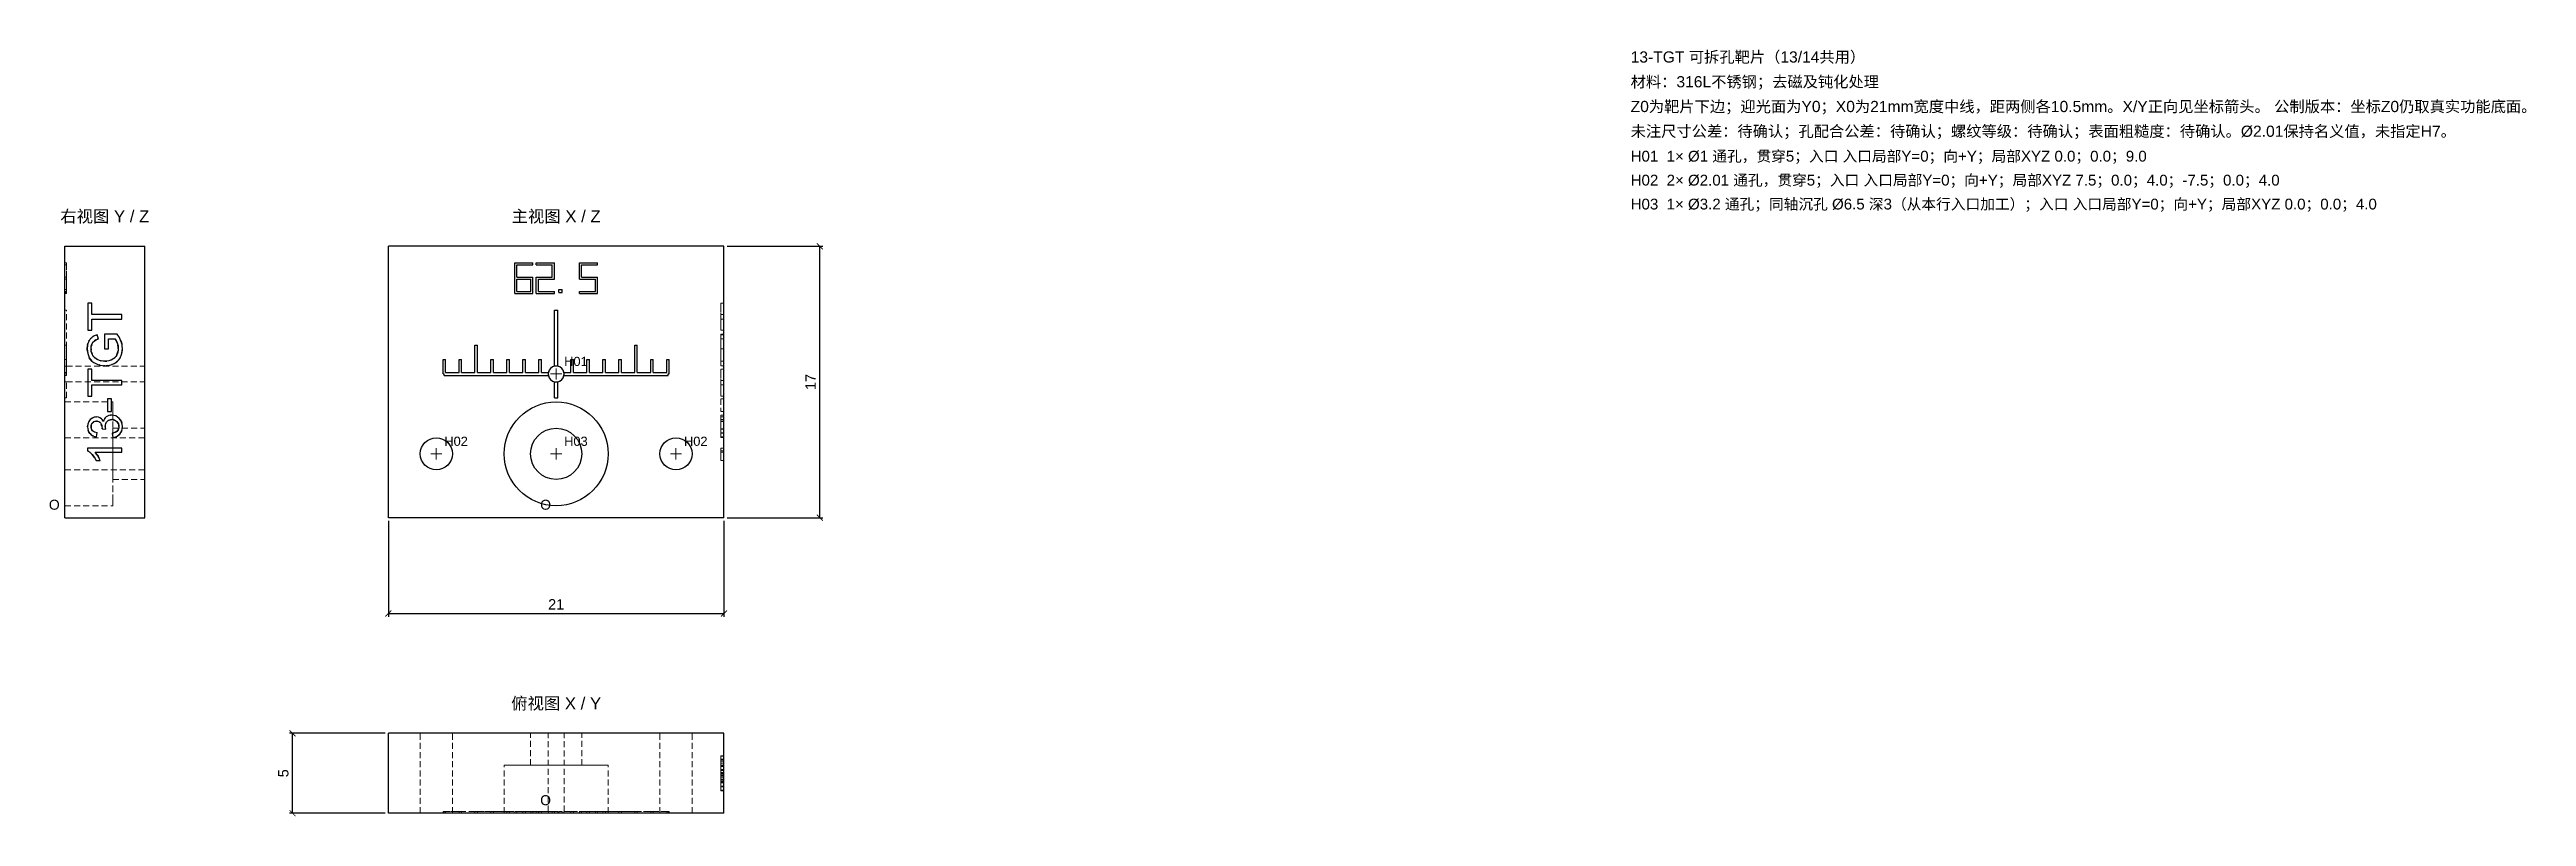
# Model space of a CAD drawing. Header units: millimetres. Extents: x 9 to 164, y 20 to 68.
import ezdxf
from ezdxf.enums import TextEntityAlignment as Align

# ---------------------------------------------------------------- set-up
doc = ezdxf.new("R2010")
doc.units = ezdxf.units.MM
doc.linetypes.add('WP_HIDDEN', pattern=[2.3, 1.5, -0.8])
for name, color, linetype, lineweight in [('ANNOTATIONS', 7, 'CONTINUOUS', 18), ('DIMENSIONS', 7, 'CONTINUOUS', 18), ('HIDDEN', 7, 'WP_HIDDEN', 13), ('VISIBLE', 7, 'CONTINUOUS', 25)]:
    doc.layers.add(name, color=color, linetype=linetype, lineweight=lineweight)
doc.styles.add('CJK', font='Arial Unicode.ttf')
doc.styles.add('OpenSansCondensed-Light', font='OpenSansCondensed-Light.ttf')
doc.dimstyles.new('EZDXF', dxfattribs={"dimtxt": 0.25, "dimasz": 0.175, "dimexe": 0.375, "dimexo": 0.125, "dimgap": 0.1, "dimtad": 1, "dimlfac": 100, "dimzin": 12, "dimdsep": 46, "dimtxsty": 'OpenSansCondensed-Light', "dimblk": 'ARCHTICK', "dimcen": 2.5, "dimazin": 3, "dimtfac": 0.5, "dimtmove": 2, "dimatfit": 3})

msp = doc.modelspace()

# ---------------------------------------------------------------- texts
at = {"layer": 'ANNOTATIONS', "style": 'CJK'}
for s, height, p in [('13-TGT 可拆孔靶片（13/14共用）', 0.7, (107.5, 67.5)), ('材料：316L不锈钢；去磁及钝化处理', 0.7, (107.5, 65.95)), ('Z0为靶片下边；迎光面为Y0；X0为21mm宽度中线，距两侧各10.5mm。X/Y正向见坐标箭头。 公制版本：坐标Z0仍取真实功能底面。', 0.7, (107.5, 64.4)), ('未注尺寸公差：待确认；孔配合公差：待确认；螺纹等级：待确认；表面粗糙度：待确认。Ø2.01保持名义值，未指定H7。', 0.7, (107.5, 62.85)), ('H01  1× Ø1 通孔，贯穿5；入口 入口局部Y=0；向+Y；局部XYZ 0.0；0.0；9.0', 0.675, (107.5, 61.3)), ('H02  2× Ø2.01 通孔，贯穿5；入口 入口局部Y=0；向+Y；局部XYZ 7.5；0.0；4.0；-7.5；0.0；4.0', 0.675, (107.5, 59.8)), ('H03  1× Ø3.2 通孔；同轴沉孔 Ø6.5 深3（从本行入口加工）；入口 入口局部Y=0；向+Y；局部XYZ 0.0；0.0；4.0', 0.675, (107.5, 58.3)), ('H01', 0.575, (40.75, 48.5)), ('H02', 0.575, (33.25, 43.5)), ('H03', 0.575, (40.75, 43.5)), ('H02', 0.575, (48.25, 43.5)), ('O', 0.625, (8.5, 39.5)), ('O', 0.625, (39.25, 39.5)), ('O', 0.625, (39.25, 21))]:
    msp.add_text(s, height=height, dxfattribs=at).set_placement(p)
for s, p in [('右视图 Y / Z', (12, 57.5)), ('主视图 X / Z', (40.25, 57.5)), ('俯视图 X / Y', (40.25, 27))]:
    msp.add_text(s, height=0.75, dxfattribs=at).set_placement(p, align=Align.CENTER)

# ---------------------------------------------------------------- blocks, each defined once
blk = doc.blocks.new('_ARCHTICK')
at = {"color": 0, "linetype": 'BYBLOCK', "const_width": 0.15}
blk.add_lwpolyline([(-0.5, -0.5), (0.5, 0.5)], dxfattribs=at)

# ---------------------------------------------------------------- dimensions: what is measured, and where the dimension line sits
at = {"layer": 'DIMENSIONS'}
for base, p1, p2 in [((56.75, 39), (50.75, 39), (50.75, 56)), ((23.75, 20.5), (29.75, 20.5), (29.75, 25.5))]:
    msp.add_linear_dim(base=base, p1=p1, p2=p2, angle=90, dimstyle='EZDXF', override={"dimtxt": 0.65, "dimasz": 0.375, "dimexe": 0.2, "dimexo": 0.2, "dimgap": 0.25, "dimdec": 4, "dimlfac": 1, "dimzin": 8, "dimtxsty": 'CJK', "dimclrd": 7, "dimclre": 7, "dimclrt": 7}, dxfattribs=at).render()
msp.add_linear_dim(base=(29.75, 33), p1=(29.75, 39), p2=(50.75, 39), dimstyle='EZDXF', override={"dimtxt": 0.65, "dimasz": 0.375, "dimexe": 0.2, "dimexo": 0.2, "dimgap": 0.25, "dimdec": 4, "dimlfac": 1, "dimzin": 8, "dimtxsty": 'CJK', "dimclrd": 7, "dimclre": 7, "dimclrt": 7}, dxfattribs=at).render()

# ---------------------------------------------------------------- linework, layer by layer
at = {"layer": 'ANNOTATIONS'}
for p, q in [((40.25, 47.65), (40.25, 48.35)), ((39.9, 48), (40.6, 48)), ((32.4, 43), (33.1, 43)), ((32.75, 42.65), (32.75, 43.35)), ((39.9, 43), (40.6, 43)), ((40.25, 42.65), (40.25, 43.35)), ((47.4, 43), (48.1, 43)), ((47.75, 42.65), (47.75, 43.35))]:
    msp.add_line(p, q, dxfattribs=at)
at = {"layer": 'HIDDEN', "ltscale": 0.25}
for p, q in [((9.5, 53.03), (9.5, 54.97)), ((9.5, 54.83), (9.5, 54.97)), ((9.5, 53.93), (9.5, 54.97)), ((9.5, 54.97), (9.6, 54.97)), ((9.5, 54.07), (9.5, 54.83)), ((9.5, 54.83), (9.6, 54.83)), ((9.6, 54.97), (9.6, 53.03)), ((9.6, 54.83), (9.6, 54.97)), ((9.6, 53.93), (9.6, 54.97)), ((9.6, 54.07), (9.6, 54.83)), ((9.5, 53.03), (9.5, 54.07)), ((9.5, 54.07), (9.6, 54.07)), ((9.5, 53.17), (9.5, 53.93)), ((9.5, 53.93), (9.6, 53.93)), ((9.5, 53.1), (9.5, 53.3)), ((9.5, 53.3), (9.6, 53.3)), ((9.5, 53.03), (9.5, 53.17)), ((9.5, 53.17), (9.6, 53.17)), ((9.5, 53.1), (9.6, 53.1)), ((9.5, 53.03), (9.6, 53.03)), ((9.6, 54.07), (9.6, 53.03)), ((9.6, 53.17), (9.6, 53.93)), ((9.6, 53.1), (9.6, 53.3)), ((9.6, 53.03), (9.6, 53.17)), ((9.5, 48.4899), (9.5, 52)), ((9.5, 52), (9.6, 52)), ((9.6, 48.4899), (9.6, 52)), ((50.75, 52.42426), (50.55, 52.42426)), ((50.55, 52.42426), (50.55, 51.7209)), ((50.55, 50.73909), (50.55, 52.42426)), ((50.75, 51.7209), (50.55, 51.7209)), ((50.55, 51.7209), (50.55, 51.43955)), ((50.75, 51.43955), (50.55, 51.43955)), ((50.55, 51.43955), (50.55, 50.73909)), ((50.75, 51.7209), (50.75, 52.42426)), ((50.75, 52.42426), (50.75, 50.73909)), ((50.75, 51.43955), (50.75, 51.7209)), ((50.75, 50.73909), (50.75, 51.43955)), ((9.5, 48.1), (9.5, 49.8)), ((9.5, 49.8), (9.6, 49.8)), ((9.6, 48.1), (9.6, 49.8)), ((50.75, 50.73909), (50.55, 50.73909)), ((50.75, 50.48385), (50.55, 50.48385)), ((50.55, 49.58326), (50.55, 50.48385)), ((50.75, 50.45194), (50.55, 50.45194)), ((50.55, 50.45194), (50.55, 50.19815)), ((50.75, 50.20831), (50.55, 50.20831)), ((50.55, 50.20831), (50.55, 49.58326)), ((50.75, 50.19815), (50.55, 50.19815)), ((50.75, 50.48385), (50.75, 49.58326)), ((50.75, 50.19815), (50.75, 50.45194)), ((50.75, 49.58326), (50.75, 50.20831)), ((9.5, 48.1), (9.5, 48.9)), ((9.5, 48), (9.5, 48.9)), ((9.5, 48.9), (9.6, 48.9)), ((9.5, 48.4899), (9.6, 48.4899)), ((9.5, 48.1), (9.6, 48.1)), ((9.6, 48.1), (9.6, 48.9)), ((9.6, 48), (9.6, 48.9)), ((9.6, 48.5), (14.5, 48.5)), ((50.75, 49.58326), (50.55, 49.58326)), ((50.75, 48.80738), (50.55, 48.80738)), ((50.75, 48.51734), (50.55, 48.51734)), ((50.75, 48.2998), (50.55, 48.2998)), ((50.55, 48.2998), (50.55, 47.59644)), ((50.55, 46.61463), (50.55, 48.2998)), ((50.75, 47.59644), (50.75, 48.2998)), ((50.75, 48.2998), (50.75, 46.61463)), ((9.5, 47.9), (9.5, 48)), ((9.5, 48), (9.6, 48)), ((9.5, 47.9), (9.6, 47.9)), ((9.5, 47.5101), (9.6, 47.5101)), ((9.5, 46.5), (9.5, 47.5101)), ((9.6, 47.9), (9.6, 48)), ((9.6, 46.5), (9.6, 47.5101)), ((9.6, 47.5), (14.5, 47.5)), ((50.75, 47.59644), (50.55, 47.59644)), ((50.55, 47.59644), (50.55, 47.3151)), ((50.75, 47.3151), (50.55, 47.3151)), ((50.55, 47.3151), (50.55, 46.61463)), ((50.75, 46.61463), (50.55, 46.61463)), ((50.75, 47.3151), (50.75, 47.59644)), ((50.75, 46.61463), (50.75, 47.3151)), ((9.5, 46.5), (9.6, 46.5)), ((9.5, 46.25), (12.5, 46.25)), ((50.75, 46.45221), (50.55, 46.45221)), ((50.55, 46.45221), (50.55, 45.65023)), ((50.75, 45.65023), (50.55, 45.65023)), ((50.75, 45.42109), (50.55, 45.42109)), ((50.75, 45.31668), (50.55, 45.31668)), ((50.75, 45.1441), (50.55, 45.1441)), ((50.75, 45.04839), (50.55, 45.04839)), ((50.75, 45.02373), (50.55, 45.02373)), ((50.75, 45.65023), (50.75, 46.45221)), ((9.5, 44.005), (14.5, 44.005)), ((12.5, 44.6), (14.5, 44.6)), ((50.75, 44.57271), (50.55, 44.57271)), ((50.55, 44.5437), (50.55, 44.57271)), ((50.75, 44.5437), (50.55, 44.5437)), ((50.75, 44.31602), (50.55, 44.31602)), ((50.55, 44.31602), (50.55, 44.05498)), ((50.75, 44.28991), (50.55, 44.28991)), ((50.55, 44.02887), (50.55, 44.28991)), ((50.75, 44.05498), (50.55, 44.05498)), ((50.75, 44.02887), (50.55, 44.02887)), ((50.75, 44.57271), (50.75, 44.5437)), ((50.75, 44.05498), (50.75, 44.31602)), ((50.75, 44.28991), (50.75, 44.02887)), ((9.5, 41.995), (14.5, 41.995)), ((50.75, 43.35887), (50.55, 43.35887)), ((50.55, 43.35887), (50.55, 43.09782)), ((50.55, 43.19064), (50.55, 43.35887)), ((50.75, 43.19064), (50.55, 43.19064)), ((50.75, 43.09782), (50.55, 43.09782)), ((50.75, 42.57574), (50.55, 42.57574)), ((50.75, 43.09782), (50.75, 43.35887)), ((50.75, 43.35887), (50.75, 43.19064)), ((12.5, 41.4), (14.5, 41.4)), ((9.5, 39.75), (12.5, 39.75)), ((31.745, 20.5), (31.745, 25.5)), ((33.755, 20.5), (33.755, 25.5)), ((38.65, 23.5), (38.65, 25.5)), ((39.75, 20.6), (39.75, 25.5)), ((40.75, 20.6), (40.75, 25.5)), ((41.85, 23.5), (41.85, 25.5)), ((46.745, 20.5), (46.745, 25.5)), ((48.755, 20.5), (48.755, 25.5)), ((37, 20.5), (37, 23.5)), ((43.5, 20.5), (43.5, 23.5)), ((50.75, 24.1), (50.55, 24.1)), ((50.75, 24.09855), (50.55, 24.09855)), ((50.75, 24.06229), (50.55, 24.06229)), ((50.55, 21.92755), (50.55, 24.06229)), ((50.55, 24.06229), (50.55, 22.39888)), ((50.55, 24.06229), (50.55, 22.18715)), ((50.75, 23.88392), (50.55, 23.88392)), ((50.75, 23.84476), (50.55, 23.84476)), ((50.75, 23.76645), (50.55, 23.76645)), ((50.55, 22.97752), (50.55, 23.76645)), ((50.75, 23.62432), (50.55, 23.62432)), ((50.55, 23.62432), (50.55, 23.22841)), ((50.75, 23.50105), (50.55, 23.50105)), ((50.55, 23.50105), (50.55, 23.46625)), ((50.75, 23.46625), (50.55, 23.46625)), ((50.75, 23.42419), (50.55, 23.42419)), ((50.55, 23.42419), (50.55, 23.1617)), ((50.75, 24.06229), (50.75, 21.92755)), ((50.75, 22.39888), (50.75, 24.06229)), ((50.75, 22.18715), (50.75, 24.06229)), ((50.75, 23.76645), (50.75, 22.97752)), ((50.75, 23.22841), (50.75, 23.62432)), ((50.75, 23.46625), (50.75, 23.50105)), ((50.75, 23.1617), (50.75, 23.42419)), ((50.75, 23.22841), (50.55, 23.22841)), ((50.55, 23.22841), (50.55, 22.97897)), ((50.75, 23.1617), (50.55, 23.1617)), ((50.75, 23.05583), (50.55, 23.05583)), ((50.55, 23.05583), (50.55, 22.8267)), ((50.75, 23.02683), (50.55, 23.02683)), ((50.75, 22.97897), (50.55, 22.97897)), ((50.55, 22.97897), (50.55, 22.97752)), ((50.75, 22.97752), (50.55, 22.97752)), ((50.75, 22.91081), (50.55, 22.91081)), ((50.75, 22.8296), (50.55, 22.8296)), ((50.75, 22.8267), (50.55, 22.8267)), ((50.75, 22.71358), (50.55, 22.71358)), ((50.55, 22.71358), (50.55, 22.46124)), ((50.75, 22.60046), (50.55, 22.60046)), ((50.55, 22.53085), (50.55, 22.60046)), ((50.75, 22.53085), (50.55, 22.53085)), ((50.75, 22.52505), (50.55, 22.52505)), ((50.55, 22.52505), (50.55, 22.47864)), ((50.75, 22.47864), (50.55, 22.47864)), ((50.75, 22.46124), (50.55, 22.46124)), ((50.75, 22.39888), (50.55, 22.39888)), ((50.75, 22.18715), (50.55, 22.18715)), ((50.55, 21.93626), (50.55, 22.18715)), ((50.75, 22.14219), (50.55, 22.14219)), ((50.75, 22.14074), (50.55, 22.14074)), ((50.75, 21.93626), (50.55, 21.93626)), ((50.75, 21.92755), (50.55, 21.92755)), ((50.75, 21.9), (50.55, 21.9)), ((50.75, 22.97897), (50.75, 23.22841)), ((50.75, 22.8267), (50.75, 23.05583)), ((50.75, 22.97752), (50.75, 22.97897)), ((50.75, 22.46124), (50.75, 22.71358)), ((50.75, 22.60046), (50.75, 22.53085)), ((50.75, 22.47864), (50.75, 22.52505)), ((50.75, 22.18715), (50.75, 21.93626)), ((33.25, 20.6), (33.17, 20.6)), ((33.33, 20.6), (33.17, 20.6)), ((33.17, 20.5), (33.17, 20.6)), ((33.17, 20.5), (33.33, 20.5)), ((33.17, 20.5), (33.25, 20.5)), ((33.25, 20.5), (33.25, 20.6)), ((39.7601, 20.6), (33.25, 20.6)), ((33.25, 20.5), (39.7601, 20.5)), ((34.17, 20.6), (33.33, 20.6)), ((33.33, 20.6), (33.33, 20.5)), ((33.33, 20.5), (34.17, 20.5)), ((34.33, 20.6), (34.17, 20.6)), ((34.17, 20.5), (34.17, 20.6)), ((34.17, 20.5), (34.33, 20.5)), ((35.17, 20.6), (34.33, 20.6)), ((34.33, 20.6), (34.33, 20.5)), ((34.33, 20.5), (35.17, 20.5)), ((35.33, 20.6), (35.17, 20.6)), ((35.17, 20.5), (35.17, 20.6)), ((35.17, 20.5), (35.33, 20.5)), ((36.17, 20.6), (35.33, 20.6)), ((35.33, 20.6), (35.33, 20.5)), ((35.33, 20.5), (36.17, 20.5)), ((36.33, 20.6), (36.17, 20.6)), ((36.17, 20.5), (36.17, 20.6)), ((36.17, 20.5), (36.33, 20.5)), ((37.17, 20.6), (36.33, 20.6)), ((36.33, 20.6), (36.33, 20.5)), ((36.33, 20.5), (37.17, 20.5)), ((37.33, 20.6), (37.17, 20.6)), ((37.17, 20.5), (37.17, 20.6)), ((37.17, 20.5), (37.33, 20.5)), ((38.17, 20.6), (37.33, 20.6)), ((37.33, 20.6), (37.33, 20.5)), ((37.33, 20.5), (38.17, 20.5)), ((37.655, 20.5), (37.655, 20.6)), ((38.795, 20.6), (37.655, 20.6)), ((37.655, 20.5), (38.795, 20.5)), ((38.795, 20.6), (37.795, 20.6)), ((37.795, 20.6), (37.795, 20.5)), ((38.655, 20.6), (37.795, 20.6)), ((37.795, 20.5), (38.795, 20.5)), ((37.795, 20.5), (38.655, 20.5)), ((38.33, 20.6), (38.17, 20.6)), ((38.17, 20.5), (38.17, 20.6)), ((38.17, 20.5), (38.33, 20.5)), ((39.17, 20.6), (38.33, 20.6)), ((38.33, 20.6), (38.33, 20.5)), ((38.33, 20.5), (39.17, 20.5)), ((38.655, 20.5), (38.655, 20.6)), ((38.795, 20.5), (38.795, 20.6)), ((40.145, 20.6), (39.005, 20.6)), ((39.005, 20.5), (39.005, 20.6)), ((40.005, 20.6), (39.005, 20.6)), ((39.005, 20.5), (40.145, 20.5)), ((39.005, 20.5), (40.005, 20.5)), ((39.145, 20.6), (40.145, 20.6)), ((39.145, 20.6), (39.145, 20.5)), ((39.145, 20.5), (40.145, 20.5)), ((39.33, 20.6), (39.17, 20.6)), ((39.17, 20.5), (39.17, 20.6)), ((39.17, 20.5), (39.33, 20.5)), ((39.7601, 20.6), (39.33, 20.6)), ((39.33, 20.6), (39.33, 20.5)), ((39.33, 20.5), (39.7601, 20.5)), ((39.7601, 20.5), (39.7601, 20.6)), ((40.005, 20.5), (40.005, 20.6)), ((40.145, 20.5), (40.145, 20.6)), ((40.15, 20.5), (40.15, 20.6)), ((40.35, 20.6), (40.15, 20.6)), ((40.15, 20.5), (40.35, 20.5)), ((40.35, 20.5), (40.35, 20.6)), ((40.425, 20.5), (40.425, 20.6)), ((40.625, 20.6), (40.425, 20.6)), ((40.425, 20.5), (40.625, 20.5)), ((40.625, 20.5), (40.625, 20.6)), ((40.7399, 20.5), (40.7399, 20.6)), ((41.17, 20.6), (40.7399, 20.6)), ((47.25, 20.6), (40.7399, 20.6)), ((40.7399, 20.5), (47.25, 20.5)), ((40.7399, 20.5), (41.17, 20.5)), ((41.17, 20.6), (41.17, 20.5)), ((41.33, 20.6), (41.17, 20.6)), ((41.17, 20.5), (41.33, 20.5)), ((42.17, 20.6), (41.33, 20.6)), ((41.33, 20.5), (41.33, 20.6)), ((41.33, 20.5), (42.17, 20.5)), ((41.705, 20.6), (42.845, 20.6)), ((41.705, 20.5), (41.705, 20.6)), ((42.705, 20.6), (41.705, 20.6)), ((41.705, 20.5), (42.845, 20.5)), ((41.705, 20.5), (42.705, 20.5)), ((42.845, 20.6), (41.845, 20.6)), ((41.845, 20.6), (41.845, 20.5)), ((41.845, 20.5), (42.845, 20.5)), ((42.33, 20.6), (42.17, 20.6)), ((42.17, 20.6), (42.17, 20.5)), ((42.17, 20.5), (42.33, 20.5)), ((43.17, 20.6), (42.33, 20.6)), ((42.33, 20.5), (42.33, 20.6)), ((42.33, 20.5), (43.17, 20.5)), ((42.705, 20.5), (42.705, 20.6)), ((42.845, 20.5), (42.845, 20.6)), ((43.33, 20.6), (43.17, 20.6)), ((43.17, 20.6), (43.17, 20.5)), ((43.17, 20.5), (43.33, 20.5)), ((44.17, 20.6), (43.33, 20.6)), ((43.33, 20.5), (43.33, 20.6)), ((43.33, 20.5), (44.17, 20.5)), ((44.33, 20.6), (44.17, 20.6)), ((44.17, 20.6), (44.17, 20.5)), ((44.17, 20.5), (44.33, 20.5)), ((45.17, 20.6), (44.33, 20.6)), ((44.33, 20.5), (44.33, 20.6)), ((44.33, 20.5), (45.17, 20.5)), ((45.33, 20.6), (45.17, 20.6)), ((45.17, 20.6), (45.17, 20.5)), ((45.17, 20.5), (45.33, 20.5)), ((46.17, 20.6), (45.33, 20.6)), ((45.33, 20.5), (45.33, 20.6)), ((45.33, 20.5), (46.17, 20.5)), ((46.33, 20.6), (46.17, 20.6)), ((46.17, 20.6), (46.17, 20.5)), ((46.17, 20.5), (46.33, 20.5)), ((47.17, 20.6), (46.33, 20.6)), ((46.33, 20.5), (46.33, 20.6)), ((46.33, 20.5), (47.17, 20.5)), ((47.33, 20.6), (47.17, 20.6)), ((47.17, 20.6), (47.17, 20.5)), ((47.17, 20.5), (47.33, 20.5)), ((47.33, 20.6), (47.25, 20.6)), ((47.25, 20.5), (47.25, 20.6)), ((47.25, 20.5), (47.33, 20.5)), ((47.33, 20.5), (47.33, 20.6))]:
    msp.add_line(p, q, dxfattribs=at)
for points in [[(10.91476, 49.7781), (10.92278, 49.82299)], [(10.94213, 49.90324), (10.97469, 49.99875)], [(10.97469, 49.99875), (11.00203, 50.0603)], [(11.00875, 50.07367), (11.03377, 50.11868)], [(11.03961, 50.12823), (11.12388, 50.23734)], [(11.14784, 49.69442), (11.14074, 49.58326)], [(11.15162, 49.71976), (11.14853, 49.69951)], [(11.16353, 49.77711), (11.16353, 49.77711)], [(11.16935, 49.79886), (11.16803, 49.79417)], [(11.18279, 50.29097), (11.30491, 50.36877), (11.45395, 50.42973)], [(11.24985, 49.9761), (11.19657, 49.8762)], [(11.25301, 49.98076), (11.25301, 49.98075)], [(11.26542, 49.99802), (11.26213, 49.99359)], [(11.30509, 50.04394), (11.27465, 50.00989)], [(11.5219, 50.17214), (11.43896, 50.13658)], [(12.70162, 50.09755), (12.65612, 50.16861)], [(12.82141, 49.79527), (12.77442, 49.94436)], [(12.81568, 50.41932), (12.89671, 50.29778)], [(12.92189, 50.25469), (13.01516, 50.05603)], [(13.06707, 49.88432), (13.09068, 49.74504), (13.09855, 49.60356)], [(50.55, 50.48385), (50.55, 50.05603)], [(50.55, 50.29097), (50.55, 50.38415), (50.55, 50.45194)], [(50.55, 49.99875), (50.55, 50.08689), (50.55, 50.16498), (50.55, 50.23301), (50.55, 50.29097)], [(50.55, 49.94436), (50.55, 50.02612), (50.55, 50.09736), (50.55, 50.15809), (50.55, 50.20831)], [(50.55, 50.19815), (50.55, 50.1445), (50.55, 50.07924)], [(50.55, 50.07924), (50.55, 49.99295), (50.55, 49.8762)], [(50.55, 50.05603), (50.55, 49.60356)], [(50.55, 49.58181), (50.55, 49.80133), (50.55, 49.99875)], [(50.55, 49.58761), (50.55, 49.94436)], [(50.55, 49.8762), (50.55, 49.73698), (50.55, 49.58326)], [(50.75, 50.05603), (50.75, 50.48385)], [(50.75, 50.45194), (50.75, 50.38485), (50.75, 50.29097)], [(50.75, 50.29097), (50.75, 50.16425), (50.75, 49.99875)], [(50.75, 50.20831), (50.75, 50.15734), (50.75, 50.09611), (50.75, 49.94436)], [(50.75, 50.07924), (50.75, 50.14491), (50.75, 50.19815)], [(50.75, 49.8762), (50.75, 49.99262), (50.75, 50.07924)], [(50.75, 49.60356), (50.75, 50.05603)], [(50.75, 49.99875), (50.75, 49.8002), (50.75, 49.58181)], [(50.75, 49.94436), (50.75, 49.58761)], [(50.75, 49.58326), (50.75, 49.73662), (50.75, 49.8762)], [(9.5, 48.4899), (9.5, 48.47986), (9.5, 48.46648), (9.5, 48.44986), (9.5, 48.43011), (9.5, 48.40737), (9.5, 48.38179), (9.5, 48.35355), (9.5, 48.32286), (9.5, 48.28992), (9.5, 48.25496), (9.5, 48.21823), (9.5, 48.17998), (9.5, 48.14048), (9.5, 48.1)], [(9.6, 48.5), (9.6, 48.49995), (9.6, 48.49979), (9.6, 48.49953), (9.6, 48.49917), (9.6, 48.49871), (9.6, 48.49814), (9.6, 48.49747), (9.6, 48.49669), (9.6, 48.49582), (9.6, 48.49484), (9.6, 48.49376), (9.6, 48.49257), (9.6, 48.49129), (9.6, 48.4899)], [(9.6, 48.1), (9.6, 48.08587), (9.6, 48.07167), (9.6, 48.0574), (9.6, 48.04309), (9.6, 48.02875), (9.6, 48.01438), (9.6, 48), (9.6, 47.98562), (9.6, 47.97125), (9.6, 47.95691), (9.6, 47.9426), (9.6, 47.92833), (9.6, 47.91413), (9.6, 47.9)], [(10.90409, 49.47171), (10.90237, 49.49759)], [(10.93023, 49.29326), (10.90409, 49.47171)], [(11.03052, 49.02057), (10.97292, 49.14834), (10.93197, 49.28555)], [(11.14456, 49.48827), (11.15465, 49.40789)], [(11.15678, 49.39591), (11.1627, 49.36687)], [(11.43006, 48.64713), (11.30547, 48.7183), (11.19782, 48.80339)], [(11.19947, 49.2497), (11.2511, 49.14794)], [(11.25781, 49.13724), (11.26589, 49.12493)], [(11.38483, 48.99628), (11.45004, 48.94883)], [(11.65409, 48.56347), (11.54039, 48.60001), (11.43006, 48.64713)], [(11.48408, 48.92808), (11.56421, 48.8886)], [(11.56421, 48.8886), (11.73918, 48.83395)], [(11.91363, 48.52049), (11.69187, 48.55384)], [(11.76842, 48.82794), (11.87811, 48.81252), (11.99202, 48.80738)], [(12.09559, 48.51987), (12.00943, 48.51734)], [(12.11924, 48.81268), (12.26005, 48.83332), (12.38608, 48.86954)], [(12.44095, 48.58898), (12.30247, 48.54875), (12.15655, 48.52487)], [(12.57647, 48.64786), (12.45977, 48.59593)], [(12.4677, 48.90527), (12.57028, 48.96944)], [(12.57029, 48.96944), (12.58515, 48.98108)], [(12.64704, 48.68802), (12.57647, 48.64786)], [(12.62633, 49.01745), (12.67525, 49.07065)], [(12.75982, 48.77187), (12.67317, 48.70506)], [(12.70269, 49.10697), (12.75194, 49.19024)], [(12.81606, 48.82581), (12.77534, 48.78581)], [(12.92105, 48.95972), (12.81819, 48.82805)], [(12.83376, 49.4456), (12.84476, 49.58761)], [(13.02783, 49.17887), (12.9644, 49.03434)], [(13.07503, 49.35128), (13.04025, 49.21545)], [(13.09855, 49.60356), (13.09624, 49.52236)], [(14.5, 48.5), (14.5, 48.48746), (14.5, 48.45048), (14.5, 48.39092), (14.5, 48.31174), (14.5, 48.21694), (14.5, 48.11126), (14.5, 48), (14.5, 47.88874), (14.5, 47.78306), (14.5, 47.68826), (14.5, 47.60908), (14.5, 47.54952), (14.5, 47.51254), (14.5, 47.5)], [(50.55, 49.60356), (50.55, 49.30463), (50.55, 49.03434)], [(50.55, 49.19024), (50.55, 49.38312), (50.55, 49.58761)], [(50.55, 49.58326), (50.55, 49.40343), (50.55, 49.2497)], [(50.55, 49.02057), (50.55, 49.2827), (50.55, 49.58181)], [(50.55, 49.2497), (50.55, 49.12263), (50.55, 49.02274)], [(50.55, 48.90527), (50.55, 48.95979), (50.55, 49.02546), (50.55, 49.10228), (50.55, 49.19024)], [(50.55, 49.03434), (50.55, 48.9142), (50.55, 48.80974), (50.55, 48.72096), (50.55, 48.64786)], [(50.55, 49.02274), (50.55, 48.94606), (50.55, 48.8886)], [(50.55, 48.64713), (50.55, 48.71915), (50.55, 48.80539), (50.55, 48.90586), (50.55, 49.02057)], [(50.55, 48.80738), (50.55, 48.8135), (50.55, 48.83186), (50.55, 48.86245), (50.55, 48.90527)], [(50.55, 48.8886), (50.55, 48.85307), (50.55, 48.82769), (50.55, 48.81246), (50.55, 48.80738)], [(50.55, 48.64786), (50.55, 48.59075), (50.55, 48.54997), (50.55, 48.52549), (50.55, 48.51734)], [(50.55, 48.51734), (50.55, 48.52545), (50.55, 48.54979), (50.55, 48.59035), (50.55, 48.64713)], [(50.75, 49.03434), (50.75, 49.30617), (50.75, 49.60356)], [(50.75, 49.58761), (50.75, 49.38318), (50.75, 49.19024)], [(50.75, 49.2497), (50.75, 49.40447), (50.75, 49.58326)], [(50.75, 49.58181), (50.75, 49.28526), (50.75, 49.02057)], [(50.75, 49.02274), (50.75, 49.12298), (50.75, 49.2497)], [(50.75, 49.19024), (50.75, 49.1023), (50.75, 49.0253), (50.75, 48.95958), (50.75, 48.90527)], [(50.75, 48.64786), (50.75, 48.72082), (50.75, 48.80989), (50.75, 48.91466), (50.75, 49.03434)], [(50.75, 48.8886), (50.75, 48.9461), (50.75, 49.02274)], [(50.75, 49.02057), (50.75, 48.9054), (50.75, 48.80447), (50.75, 48.71833), (50.75, 48.64713)], [(50.75, 48.90527), (50.75, 48.86174), (50.75, 48.83118), (50.75, 48.81323), (50.75, 48.80738)], [(50.75, 48.80738), (50.75, 48.8124), (50.75, 48.82756), (50.75, 48.85294), (50.75, 48.8886)], [(50.75, 48.51734), (50.75, 48.52531), (50.75, 48.54956), (50.75, 48.59039), (50.75, 48.64786)], [(50.75, 48.64713), (50.75, 48.59024), (50.75, 48.54962), (50.75, 48.52536), (50.75, 48.51734)], [(9.5, 47.9), (9.5, 47.85952), (9.5, 47.82002), (9.5, 47.78177), (9.5, 47.74504), (9.5, 47.71008), (9.5, 47.67714), (9.5, 47.64645), (9.5, 47.61821), (9.5, 47.59263), (9.5, 47.56989), (9.5, 47.55014), (9.5, 47.53352), (9.5, 47.52014), (9.5, 47.5101)], [(9.6, 47.5101), (9.6, 47.50871), (9.6, 47.50743), (9.6, 47.50624), (9.6, 47.50516), (9.6, 47.50418), (9.6, 47.50331), (9.6, 47.50253), (9.6, 47.50186), (9.6, 47.50129), (9.6, 47.50083), (9.6, 47.50047), (9.6, 47.50021), (9.6, 47.50005), (9.6, 47.5)], [(9.5, 46.25), (9.5, 46.16852), (9.5, 45.92815), (9.5, 45.54095), (9.5, 45.02634), (9.5, 44.41012), (9.5, 43.72319), (9.5, 43), (9.5, 42.27681), (9.5, 41.58988), (9.5, 40.97366), (9.5, 40.45905), (9.5, 40.07185), (9.5, 39.83148), (9.5, 39.75)], [(10.9329, 44.78567), (10.95755, 44.90405), (11.00224, 45.01503)], [(11.00224, 45.01503), (11.02556, 45.0569)], [(11.02983, 45.06384), (11.11027, 45.16484)], [(11.11611, 45.17051), (11.206, 45.23909)], [(11.2904, 45.28087), (11.36461, 45.30381)], [(11.47429, 45.04839), (11.37125, 45.03404)], [(11.38544, 45.3081), (11.4227, 45.31357)], [(11.48009, 45.31668), (11.55368, 45.31113), (11.62358, 45.2945)], [(11.6914, 44.97493), (11.6121, 45.02398), (11.51417, 45.04667)], [(11.65549, 45.28272), (11.68475, 45.26934)], [(11.77725, 45.20782), (11.82993, 45.15409), (11.87575, 45.08986)], [(11.8929, 45.05983), (11.91081, 45.02373)], [(11.93353, 45.10007), (11.98864, 45.20816)], [(12.01685, 45.24561), (12.09136, 45.31668)], [(12.09086, 44.96139), (12.05905, 44.90075)], [(12.09136, 45.31668), (12.17448, 45.36743), (12.26865, 45.40145)], [(12.36119, 45.13796), (12.29824, 45.12274), (12.24023, 45.09833)], [(12.26867, 45.40145), (12.35472, 45.41692)], [(12.3841, 45.41947), (12.43434, 45.42109)], [(12.43434, 45.42109), (12.56826, 45.4084), (12.69158, 45.37034), (12.80429, 45.30689), (12.90639, 45.21806)], [(12.5, 46.25), (12.5, 46.16852), (12.5, 45.92815), (12.5, 45.54095), (12.5, 45.02634), (12.5, 44.41012), (12.5, 43.72319), (12.5, 43), (12.5, 42.27681), (12.5, 41.58988), (12.5, 40.97366), (12.5, 40.45905), (12.5, 40.07185), (12.5, 39.83148), (12.5, 39.75)], [(12.60466, 45.11579), (12.59557, 45.11908)], [(12.7563, 45.01721), (12.69487, 45.06852)], [(13.05905, 44.96743), (13.08976, 44.84173), (13.1, 44.70468)], [(50.55, 45.42109), (50.55, 45.4084), (50.55, 45.37034), (50.55, 45.30689), (50.55, 45.21806)], [(50.55, 45.31668), (50.55, 45.36236), (50.55, 45.39499), (50.55, 45.41457), (50.55, 45.42109)], [(50.55, 45.02373), (50.55, 45.11274), (50.55, 45.19123), (50.55, 45.25921), (50.55, 45.31668)], [(50.55, 45.31668), (50.55, 45.29819), (50.55, 45.24272)], [(50.55, 45.23909), (50.55, 45.29728), (50.55, 45.31668)], [(50.55, 45.24272), (50.55, 45.15099), (50.55, 45.02373)], [(50.55, 45.01503), (50.55, 45.14428), (50.55, 45.23909)], [(50.55, 45.21806), (50.55, 45.10984), (50.55, 44.9882), (50.55, 44.85315), (50.55, 44.70468)], [(50.55, 45.1441), (50.55, 45.13676), (50.55, 45.11473), (50.55, 45.07802), (50.55, 45.02663)], [(50.55, 45.01721), (50.55, 45.07272), (50.55, 45.11238), (50.55, 45.13617), (50.55, 45.1441)], [(50.55, 45.04839), (50.55, 45.04231), (50.55, 45.02409), (50.55, 44.99373), (50.55, 44.95122)], [(50.55, 44.91496), (50.55, 44.97334), (50.55, 45.01503), (50.55, 45.04005), (50.55, 45.04839)], [(50.55, 45.02663), (50.55, 44.89321), (50.55, 44.72788)], [(50.55, 44.70613), (50.55, 44.87599), (50.55, 45.01721)], [(50.55, 44.69453), (50.55, 44.86167), (50.55, 45.01503)], [(50.75, 45.21806), (50.75, 45.30648), (50.75, 45.37029), (50.75, 45.40851), (50.75, 45.42109)], [(50.75, 45.42109), (50.75, 45.4147), (50.75, 45.39528), (50.75, 45.36262), (50.75, 45.31668)], [(50.75, 45.31668), (50.75, 45.259), (50.75, 45.19073), (50.75, 45.02373)], [(50.75, 45.24272), (50.75, 45.2982), (50.75, 45.31668)], [(50.75, 45.31668), (50.75, 45.29725), (50.75, 45.23909)], [(50.75, 45.02373), (50.75, 45.15062), (50.75, 45.24272)], [(50.75, 45.23909), (50.75, 45.14406), (50.75, 45.01503)], [(50.75, 44.70468), (50.75, 44.85109), (50.75, 44.98648), (50.75, 45.10922), (50.75, 45.21806)], [(50.75, 45.02663), (50.75, 45.07808), (50.75, 45.11486), (50.75, 45.13684), (50.75, 45.1441)], [(50.75, 45.1441), (50.75, 45.13624), (50.75, 45.11247), (50.75, 45.07272), (50.75, 45.01721)], [(50.75, 44.95122), (50.75, 44.99374), (50.75, 45.02415), (50.75, 45.04235), (50.75, 45.04839)], [(50.75, 45.04839), (50.75, 45.04018), (50.75, 45.01526), (50.75, 44.97344), (50.75, 44.91496)], [(50.75, 44.72788), (50.75, 44.89284), (50.75, 45.02663)], [(50.75, 45.01721), (50.75, 44.87588), (50.75, 44.70613)], [(50.75, 45.01503), (50.75, 44.86143), (50.75, 44.69453)], [(9.5, 44.005), (9.5, 43.9798), (9.5, 43.90547), (9.5, 43.78574), (9.5, 43.62661), (9.5, 43.43605), (9.5, 43.22363), (9.5, 43), (9.5, 42.77637), (9.5, 42.56395), (9.5, 42.37339), (9.5, 42.21426), (9.5, 42.09453), (9.5, 42.0202), (9.5, 41.995)], [(10.96598, 44.4561), (10.93716, 44.56981), (10.92755, 44.69453)], [(11.25552, 44.12814), (11.13692, 44.20726)], [(11.15235, 44.60649), (11.18087, 44.52724)], [(11.20245, 44.91), (11.17352, 44.85879), (11.15397, 44.80195)], [(11.30735, 44.39), (11.37331, 44.35632), (11.45033, 44.33102)], [(11.47864, 44.05498), (11.31784, 44.1)], [(11.77392, 44.86023), (11.74258, 44.91496)], [(11.8296, 44.61477), (11.81743, 44.73484)], [(11.82912, 44.60018), (11.8296, 44.61477)], [(12.02981, 44.67676), (12.05583, 44.5437)], [(12.04178, 44.84945), (12.03284, 44.80686)], [(12.5, 44.6), (12.5, 44.55988), (12.5, 44.44155), (12.5, 44.25093), (12.5, 43.99758), (12.5, 43.69421), (12.5, 43.35603), (12.5, 43), (12.5, 42.64397), (12.5, 42.30579), (12.5, 42.00242), (12.5, 41.74907), (12.5, 41.55845), (12.5, 41.44012), (12.5, 41.4)], [(12.87551, 44.18319), (12.79479, 44.12385), (12.70547, 44.07835), (12.60756, 44.04669), (12.50105, 44.02887)], [(12.54724, 44.30961), (12.64265, 44.34395), (12.72096, 44.387)], [(12.83738, 44.51456), (12.84884, 44.53725)], [(12.86617, 44.58253), (12.88392, 44.70613)], [(13.1, 44.70468), (13.0914, 44.58243), (13.06558, 44.46999)], [(14.5, 44.6), (14.5, 44.55988), (14.5, 44.44155), (14.5, 44.25093), (14.5, 43.99758), (14.5, 43.69421), (14.5, 43.35603), (14.5, 43), (14.5, 42.64397), (14.5, 42.30579), (14.5, 42.00242), (14.5, 41.74907), (14.5, 41.55845), (14.5, 41.44012), (14.5, 41.4)], [(14.5, 44.005), (14.5, 43.9798), (14.5, 43.90547), (14.5, 43.78574), (14.5, 43.62661), (14.5, 43.43605), (14.5, 43.22363), (14.5, 43), (14.5, 42.77637), (14.5, 42.56395), (14.5, 42.37339), (14.5, 42.21426), (14.5, 42.09453), (14.5, 42.0202), (14.5, 41.995)], [(50.55, 44.95122), (50.55, 44.83991), (50.55, 44.70033)], [(50.55, 44.61477), (50.55, 44.7732), (50.55, 44.91496)], [(50.55, 44.72788), (50.55, 44.64486), (50.55, 44.5437)], [(50.55, 44.44291), (50.55, 44.56274), (50.55, 44.70613)], [(50.55, 44.70468), (50.55, 44.57067), (50.55, 44.44853), (50.55, 44.33827), (50.55, 44.23988)], [(50.55, 44.70033), (50.55, 44.56074), (50.55, 44.44654)], [(50.55, 44.27251), (50.55, 44.36252), (50.55, 44.46285), (50.55, 44.57353), (50.55, 44.69453)], [(50.55, 44.57271), (50.55, 44.61477)], [(50.55, 44.44654), (50.55, 44.36315), (50.55, 44.31602)], [(50.55, 44.28991), (50.55, 44.35064), (50.55, 44.44291)], [(50.55, 44.05498), (50.55, 44.08652), (50.55, 44.13329), (50.55, 44.19529), (50.55, 44.27251)], [(50.55, 44.23988), (50.55, 44.15735), (50.55, 44.09468), (50.55, 44.05185), (50.55, 44.02887)], [(50.75, 44.70033), (50.75, 44.8396), (50.75, 44.95122)], [(50.75, 44.91496), (50.75, 44.77304), (50.75, 44.61477)], [(50.75, 44.5437), (50.75, 44.64452), (50.75, 44.72788)], [(50.75, 44.70613), (50.75, 44.56291), (50.75, 44.44291)], [(50.75, 44.23988), (50.75, 44.33891), (50.75, 44.45005), (50.75, 44.70468)], [(50.75, 44.44654), (50.75, 44.56096), (50.75, 44.70033)], [(50.75, 44.69453), (50.75, 44.46408), (50.75, 44.36308), (50.75, 44.27251)], [(50.75, 44.61477), (50.75, 44.57271)], [(50.75, 44.31602), (50.75, 44.36262), (50.75, 44.44654)], [(50.75, 44.44291), (50.75, 44.34963), (50.75, 44.28991)], [(50.75, 44.27251), (50.75, 44.19456), (50.75, 44.13233), (50.75, 44.0859), (50.75, 44.05498)], [(50.75, 44.02887), (50.75, 44.05156), (50.75, 44.09429), (50.75, 44.15721), (50.75, 44.23988)], [(11.15073, 43.02315), (11.00532, 43.14501)], [(11.46124, 42.57574), (11.34806, 42.77993)], [(11.39888, 43.09782), (11.49411, 42.98152)], [(11.49732, 42.97702), (11.53705, 42.91829)], [(11.64832, 42.72356), (11.65082, 42.7186)], [(11.65328, 42.71366), (11.71358, 42.57574)], [(50.55, 42.9586), (50.55, 43.03456), (50.55, 43.09855), (50.55, 43.15058), (50.55, 43.19064)], [(50.55, 43.09782), (50.55, 42.98888), (50.55, 42.85056)], [(50.55, 42.57574), (50.55, 42.78095), (50.55, 42.9586)], [(50.55, 42.85056), (50.55, 42.70536), (50.55, 42.57574)], [(50.75, 43.19064), (50.75, 43.14986), (50.75, 43.09729), (50.75, 43.03336), (50.75, 42.9586)], [(50.75, 42.85056), (50.75, 42.98806), (50.75, 43.09782)], [(50.75, 42.9586), (50.75, 42.78014), (50.75, 42.57574)], [(50.75, 42.57574), (50.75, 42.70627), (50.75, 42.85056)], [(33.755, 25.5), (33.7298, 25.5), (33.65547, 25.5), (33.53574, 25.5), (33.37661, 25.5), (33.18605, 25.5), (32.97363, 25.5), (32.75, 25.5), (32.52637, 25.5), (32.31395, 25.5), (32.12339, 25.5), (31.96426, 25.5), (31.84453, 25.5), (31.7702, 25.5), (31.745, 25.5)], [(31.745, 25.5), (31.75132, 25.5), (31.7702, 25.5), (31.8014, 25.5), (31.84453, 25.5), (31.89904, 25.5), (31.96426, 25.5), (32.03936, 25.5), (32.12339, 25.5), (32.21531, 25.5), (32.31395, 25.5), (32.41807, 25.5), (32.52637, 25.5), (32.63748, 25.5), (32.75, 25.5)], [(32.75, 25.5), (32.86252, 25.5), (32.97363, 25.5), (33.08193, 25.5), (33.18605, 25.5), (33.28469, 25.5), (33.37661, 25.5), (33.46064, 25.5), (33.53574, 25.5), (33.60096, 25.5), (33.65547, 25.5), (33.6986, 25.5), (33.7298, 25.5), (33.74868, 25.5), (33.755, 25.5)], [(41.85, 25.5), (41.80988, 25.5), (41.69155, 25.5), (41.50093, 25.5), (41.24758, 25.5), (40.94421, 25.5), (40.60603, 25.5), (40.25, 25.5), (39.89397, 25.5), (39.55579, 25.5), (39.25242, 25.5), (38.99907, 25.5), (38.80845, 25.5), (38.69012, 25.5), (38.65, 25.5)], [(38.65, 25.5), (38.66006, 25.5), (38.69012, 25.5), (38.73979, 25.5), (38.80845, 25.5), (38.89524, 25.5), (38.99907, 25.5), (39.11863, 25.5), (39.25242, 25.5), (39.39875, 25.5), (39.55579, 25.5), (39.72155, 25.5), (39.89397, 25.5), (40.07086, 25.5), (40.25, 25.5)], [(40.75, 25.5), (40.73746, 25.5), (40.70048, 25.5), (40.64092, 25.5), (40.56174, 25.5), (40.46694, 25.5), (40.36126, 25.5), (40.25, 25.5), (40.13874, 25.5), (40.03306, 25.5), (39.93826, 25.5), (39.85908, 25.5), (39.79952, 25.5), (39.76254, 25.5), (39.75, 25.5)], [(39.75, 25.5), (39.75314, 25.5), (39.76254, 25.5), (39.77806, 25.5), (39.79952, 25.5), (39.82664, 25.5), (39.85908, 25.5), (39.89645, 25.5), (39.93826, 25.5), (39.98398, 25.5), (40.03306, 25.5), (40.08486, 25.5), (40.13874, 25.5), (40.19402, 25.5), (40.25, 25.5)], [(40.25, 25.5), (40.42914, 25.5), (40.60603, 25.5), (40.77845, 25.5), (40.94421, 25.5), (41.10125, 25.5), (41.24758, 25.5), (41.38137, 25.5), (41.50093, 25.5), (41.60476, 25.5), (41.69155, 25.5), (41.76021, 25.5), (41.80988, 25.5), (41.83994, 25.5), (41.85, 25.5)], [(40.25, 25.5), (40.30598, 25.5), (40.36126, 25.5), (40.41514, 25.5), (40.46694, 25.5), (40.51602, 25.5), (40.56174, 25.5), (40.60355, 25.5), (40.64092, 25.5), (40.67336, 25.5), (40.70048, 25.5), (40.72194, 25.5), (40.73746, 25.5), (40.74686, 25.5), (40.75, 25.5)], [(48.755, 25.5), (48.7298, 25.5), (48.65547, 25.5), (48.53574, 25.5), (48.37661, 25.5), (48.18605, 25.5), (47.97363, 25.5), (47.75, 25.5), (47.52637, 25.5), (47.31395, 25.5), (47.12339, 25.5), (46.96426, 25.5), (46.84453, 25.5), (46.7702, 25.5), (46.745, 25.5)], [(46.745, 25.5), (46.75132, 25.5), (46.7702, 25.5), (46.8014, 25.5), (46.84453, 25.5), (46.89904, 25.5), (46.96426, 25.5), (47.03936, 25.5), (47.12339, 25.5), (47.21531, 25.5), (47.31395, 25.5), (47.41807, 25.5), (47.52637, 25.5), (47.63748, 25.5), (47.75, 25.5)], [(47.75, 25.5), (47.86252, 25.5), (47.97363, 25.5), (48.08193, 25.5), (48.18605, 25.5), (48.28469, 25.5), (48.37661, 25.5), (48.46064, 25.5), (48.53574, 25.5), (48.60096, 25.5), (48.65547, 25.5), (48.6986, 25.5), (48.7298, 25.5), (48.74868, 25.5), (48.755, 25.5)], [(43.5, 23.5), (43.41852, 23.5), (43.17815, 23.5), (42.79095, 23.5), (42.27634, 23.5), (41.66012, 23.5), (40.97319, 23.5), (40.25, 23.5), (39.52681, 23.5), (38.83988, 23.5), (38.22366, 23.5), (37.70905, 23.5), (37.32185, 23.5), (37.08148, 23.5), (37, 23.5)], [(37, 23.5), (37.02044, 23.5), (37.08148, 23.5), (37.18238, 23.5), (37.32185, 23.5), (37.49815, 23.5), (37.70905, 23.5), (37.9519, 23.5), (38.22366, 23.5), (38.5209, 23.5), (38.83988, 23.5), (39.17659, 23.5), (39.52681, 23.5), (39.88612, 23.5), (40.25, 23.5)], [(41.85, 23.5), (41.80988, 23.5), (41.69155, 23.5), (41.50093, 23.5), (41.24758, 23.5), (40.94421, 23.5), (40.60603, 23.5), (40.25, 23.5), (39.89397, 23.5), (39.55579, 23.5), (39.25242, 23.5), (38.99907, 23.5), (38.80845, 23.5), (38.69012, 23.5), (38.65, 23.5)], [(38.65, 23.5), (38.66006, 23.5), (38.69012, 23.5), (38.73979, 23.5), (38.80845, 23.5), (38.89524, 23.5), (38.99907, 23.5), (39.11863, 23.5), (39.25242, 23.5), (39.39875, 23.5), (39.55579, 23.5), (39.72155, 23.5), (39.89397, 23.5), (40.07086, 23.5), (40.25, 23.5)], [(40.25, 23.5), (40.42914, 23.5), (40.60603, 23.5), (40.77845, 23.5), (40.94421, 23.5), (41.10125, 23.5), (41.24758, 23.5), (41.38137, 23.5), (41.50093, 23.5), (41.60476, 23.5), (41.69155, 23.5), (41.76021, 23.5), (41.80988, 23.5), (41.83994, 23.5), (41.85, 23.5)], [(40.25, 23.5), (40.61388, 23.5), (40.97319, 23.5), (41.32341, 23.5), (41.66012, 23.5), (41.9791, 23.5), (42.27634, 23.5), (42.5481, 23.5), (42.79095, 23.5), (43.00185, 23.5), (43.17815, 23.5), (43.31762, 23.5), (43.41852, 23.5), (43.47956, 23.5), (43.5, 23.5)], [(50.55, 24.1), (50.55, 24.08958), (50.55, 24.05831), (50.55, 24.00619), (50.55, 23.93322)], [(50.55, 23.90639), (50.55, 23.9911), (50.55, 24.0516), (50.55, 24.0879), (50.55, 24.1)], [(50.55, 24.09855), (50.55, 24.09017), (50.55, 24.06501), (50.55, 24.02309), (50.55, 23.9644)], [(50.55, 24.01516), (50.55, 24.05164), (50.55, 24.0777), (50.55, 24.09334), (50.55, 24.09855)], [(50.55, 23.76645), (50.55, 23.84399), (50.55, 23.91129), (50.55, 23.96835), (50.55, 24.01516)], [(50.55, 23.9644), (50.55, 23.88985), (50.55, 23.80035), (50.55, 23.69588), (50.55, 23.57647)], [(50.55, 23.93322), (50.55, 23.84367), (50.55, 23.74179), (50.55, 23.62759), (50.55, 23.50105)], [(50.55, 23.43434), (50.55, 23.56826), (50.55, 23.69158), (50.55, 23.80429), (50.55, 23.90639)], [(50.55, 23.88392), (50.55, 23.87594), (50.55, 23.85201), (50.55, 23.81213), (50.55, 23.7563)], [(50.55, 23.78603), (50.55, 23.82885), (50.55, 23.85944), (50.55, 23.8778), (50.55, 23.88392)], [(50.55, 23.84476), (50.55, 23.82718), (50.55, 23.77442)], [(50.55, 23.75194), (50.55, 23.79255), (50.55, 23.82156), (50.55, 23.83896), (50.55, 23.84476)], [(50.55, 23.46625), (50.55, 23.56944), (50.55, 23.65714), (50.55, 23.72933), (50.55, 23.78603)], [(50.55, 23.77442), (50.55, 23.62432)], [(50.55, 23.7563), (50.55, 23.61345), (50.55, 23.44015)], [(50.55, 23.4677), (50.55, 23.55725), (50.55, 23.63448), (50.55, 23.69937), (50.55, 23.75194)], [(50.55, 23.57647), (50.55, 23.30781), (50.55, 23.00943)], [(50.55, 22.99202), (50.55, 23.12835), (50.55, 23.25307), (50.55, 23.36618), (50.55, 23.4677)], [(50.55, 23.44015), (50.55, 23.27609), (50.55, 23.14357)], [(50.55, 23.09136), (50.55, 23.24563), (50.55, 23.43434)], [(50.75, 23.93322), (50.75, 24.00657), (50.75, 24.05885), (50.75, 24.08985), (50.75, 24.1)], [(50.75, 24.1), (50.75, 24.08825), (50.75, 24.05224), (50.75, 23.99149), (50.75, 23.90639)], [(50.75, 23.9644), (50.75, 24.0234), (50.75, 24.06538), (50.75, 24.09033), (50.75, 24.09855)], [(50.75, 24.09855), (50.75, 24.09333), (50.75, 24.07767), (50.75, 24.05159), (50.75, 24.01516)], [(50.75, 24.01516), (50.75, 23.96792), (50.75, 23.91055), (50.75, 23.76645)], [(50.75, 23.57647), (50.75, 23.69569), (50.75, 23.8005), (50.75, 23.89018), (50.75, 23.9644)], [(50.75, 23.50105), (50.75, 23.62651), (50.75, 23.741), (50.75, 23.84348), (50.75, 23.93322)], [(50.75, 23.90639), (50.75, 23.80487), (50.75, 23.69169), (50.75, 23.43434)], [(50.75, 23.7563), (50.75, 23.81207), (50.75, 23.85205), (50.75, 23.87599), (50.75, 23.88392)], [(50.75, 23.88392), (50.75, 23.87784), (50.75, 23.85951), (50.75, 23.82887), (50.75, 23.78603)], [(50.75, 23.77442), (50.75, 23.82715), (50.75, 23.84476)], [(50.75, 23.84476), (50.75, 23.83897), (50.75, 23.82157), (50.75, 23.79253), (50.75, 23.75194)], [(50.75, 23.78603), (50.75, 23.72817), (50.75, 23.65501), (50.75, 23.56738), (50.75, 23.46625)], [(50.75, 23.62432), (50.75, 23.77442)], [(50.75, 23.44015), (50.75, 23.61323), (50.75, 23.7563)], [(50.75, 23.75194), (50.75, 23.69939), (50.75, 23.63432), (50.75, 23.55695), (50.75, 23.4677)], [(50.75, 23.00943), (50.75, 23.30605), (50.75, 23.57647)], [(50.75, 23.4677), (50.75, 23.3641), (50.75, 23.24975), (50.75, 22.99202)], [(50.75, 23.14357), (50.75, 23.27642), (50.75, 23.44015)], [(50.75, 23.43434), (50.75, 23.2466), (50.75, 23.09136)], [(50.55, 23.14357), (50.55, 23.0925), (50.55, 23.05602), (50.55, 23.03413), (50.55, 23.02683)], [(50.55, 22.91081), (50.55, 22.93841), (50.55, 22.9777), (50.55, 23.02869), (50.55, 23.09136)], [(50.55, 23.02683), (50.55, 23.03408), (50.55, 23.05583)], [(50.55, 23.00943), (50.55, 22.70941), (50.55, 22.43006)], [(50.55, 22.56421), (50.55, 22.76978), (50.55, 22.99202)], [(50.55, 22.73098), (50.55, 22.8325), (50.55, 22.91081)], [(50.55, 22.8296), (50.55, 22.82416), (50.55, 22.80784), (50.55, 22.78065), (50.55, 22.74258)], [(50.55, 22.8267), (50.55, 22.8296)], [(50.55, 22.74258), (50.55, 22.69319), (50.55, 22.632), (50.55, 22.55904), (50.55, 22.47429)], [(50.55, 22.48009), (50.55, 22.6117), (50.55, 22.73098)], [(50.55, 22.57871), (50.55, 22.65738), (50.55, 22.71358)], [(50.55, 22.60046), (50.55, 22.45544), (50.55, 22.34522)], [(50.55, 22.39888), (50.55, 22.57871)], [(50.55, 22.35392), (50.55, 22.56421)], [(50.55, 22.18279), (50.55, 22.25458), (50.55, 22.33652), (50.55, 22.42861), (50.55, 22.53085)], [(50.55, 22.2379), (50.55, 22.29174), (50.55, 22.35755), (50.55, 22.43532), (50.55, 22.52505)], [(50.55, 22.206), (50.55, 22.48009)], [(50.55, 22.47864), (50.55, 22.35478), (50.55, 22.2457), (50.55, 22.15139), (50.55, 22.07185)], [(50.55, 22.47429), (50.55, 22.34305), (50.55, 22.23645)], [(50.55, 22.46124), (50.55, 22.3474), (50.55, 22.2118)], [(50.55, 22.43006), (50.55, 22.30421), (50.55, 22.19567), (50.55, 22.10444), (50.55, 22.03052)], [(50.55, 22.19947), (50.55, 22.26745), (50.55, 22.35392)], [(50.55, 22.34522), (50.55, 22.26165), (50.55, 22.19657)], [(50.55, 22.14219), (50.55, 22.14817), (50.55, 22.16612), (50.55, 22.19603), (50.55, 22.2379)], [(50.55, 22.23645), (50.55, 22.19521), (50.55, 22.16575), (50.55, 22.14808), (50.55, 22.14219)], [(50.55, 22.2118), (50.55, 21.92755)], [(50.55, 22.00224), (50.55, 22.09052), (50.55, 22.206)], [(50.55, 22.14074), (50.55, 22.15542), (50.55, 22.19947)], [(50.55, 22.19657), (50.55, 22.1547), (50.55, 22.14074)], [(50.55, 21.97469), (50.55, 22.06406), (50.55, 22.18279)], [(50.55, 22.07185), (50.55, 22.00872), (50.55, 21.96363), (50.55, 21.93657), (50.55, 21.92755)], [(50.55, 22.03052), (50.55, 21.97342), (50.55, 21.93263), (50.55, 21.90816), (50.55, 21.9)], [(50.55, 21.92755), (50.55, 21.94623), (50.55, 22.00224)], [(50.55, 21.9), (50.55, 21.91867), (50.55, 21.97469)], [(50.75, 23.02683), (50.75, 23.03404), (50.75, 23.05587), (50.75, 23.09242), (50.75, 23.14357)], [(50.75, 23.09136), (50.75, 23.02849), (50.75, 22.97739), (50.75, 22.93818), (50.75, 22.91081)], [(50.75, 23.05583), (50.75, 23.03413), (50.75, 23.02683)], [(50.75, 22.43006), (50.75, 22.71017), (50.75, 23.00943)], [(50.75, 22.99202), (50.75, 22.77046), (50.75, 22.56421)], [(50.75, 22.91081), (50.75, 22.8328), (50.75, 22.73098)], [(50.75, 22.74258), (50.75, 22.78067), (50.75, 22.80789), (50.75, 22.82419), (50.75, 22.8296)], [(50.75, 22.8296), (50.75, 22.8267)], [(50.75, 22.47429), (50.75, 22.5584), (50.75, 22.63155), (50.75, 22.69307), (50.75, 22.74258)], [(50.75, 22.73098), (50.75, 22.61166), (50.75, 22.48009)], [(50.75, 22.71358), (50.75, 22.65693), (50.75, 22.57871)], [(50.75, 22.34522), (50.75, 22.45633), (50.75, 22.60046)], [(50.75, 22.57871), (50.75, 22.39888)], [(50.75, 22.56421), (50.75, 22.35392)], [(50.75, 22.53085), (50.75, 22.33804), (50.75, 22.18279)], [(50.75, 22.52505), (50.75, 22.43647), (50.75, 22.35872), (50.75, 22.29239), (50.75, 22.2379)], [(50.75, 22.48009), (50.75, 22.206)], [(50.75, 22.07185), (50.75, 22.15229), (50.75, 22.2475), (50.75, 22.35665), (50.75, 22.47864)], [(50.75, 22.23645), (50.75, 22.34317), (50.75, 22.47429)], [(50.75, 22.2118), (50.75, 22.34792), (50.75, 22.46124)], [(50.75, 22.03052), (50.75, 22.10479), (50.75, 22.19665), (50.75, 22.30542), (50.75, 22.43006)], [(50.75, 22.35392), (50.75, 22.26721), (50.75, 22.19947)], [(50.75, 22.19657), (50.75, 22.26141), (50.75, 22.34522)], [(50.75, 22.2379), (50.75, 22.19598), (50.75, 22.16603), (50.75, 22.14812), (50.75, 22.14219)], [(50.75, 22.14219), (50.75, 22.14802), (50.75, 22.16564), (50.75, 22.19513), (50.75, 22.23645)], [(50.75, 21.92755), (50.75, 22.2118)], [(50.75, 22.206), (50.75, 22.09032), (50.75, 22.00224)], [(50.75, 22.19947), (50.75, 22.15524), (50.75, 22.14074)], [(50.75, 22.14074), (50.75, 22.15463), (50.75, 22.19657)], [(50.75, 22.18279), (50.75, 22.06354), (50.75, 21.97469)], [(50.75, 21.92755), (50.75, 21.93637), (50.75, 21.96321), (50.75, 22.0084), (50.75, 22.07185)], [(50.75, 21.9), (50.75, 21.90791), (50.75, 21.93204), (50.75, 21.97284), (50.75, 22.03052)], [(50.75, 22.00224), (50.75, 21.94617), (50.75, 21.92755)], [(50.75, 21.97469), (50.75, 21.91847), (50.75, 21.9)], [(33.755, 20.5), (33.7298, 20.5), (33.65547, 20.5), (33.53574, 20.5), (33.37661, 20.5), (33.18605, 20.5), (32.97363, 20.5), (32.75, 20.5), (32.52637, 20.5), (32.31395, 20.5), (32.12339, 20.5), (31.96426, 20.5), (31.84453, 20.5), (31.7702, 20.5), (31.745, 20.5)], [(31.745, 20.5), (31.75132, 20.5), (31.7702, 20.5), (31.8014, 20.5), (31.84453, 20.5), (31.89904, 20.5), (31.96426, 20.5), (32.03936, 20.5), (32.12339, 20.5), (32.21531, 20.5), (32.31395, 20.5), (32.41807, 20.5), (32.52637, 20.5), (32.63748, 20.5), (32.75, 20.5)], [(32.75, 20.5), (32.86252, 20.5), (32.97363, 20.5), (33.08193, 20.5), (33.18605, 20.5), (33.28469, 20.5), (33.37661, 20.5), (33.46064, 20.5), (33.53574, 20.5), (33.60096, 20.5), (33.65547, 20.5), (33.6986, 20.5), (33.7298, 20.5), (33.74868, 20.5), (33.755, 20.5)], [(43.5, 20.5), (43.41852, 20.5), (43.17815, 20.5), (42.79095, 20.5), (42.27634, 20.5), (41.66012, 20.5), (40.97319, 20.5), (40.25, 20.5), (39.52681, 20.5), (38.83988, 20.5), (38.22366, 20.5), (37.70905, 20.5), (37.32185, 20.5), (37.08148, 20.5), (37, 20.5)], [(37, 20.5), (37.02044, 20.5), (37.08148, 20.5), (37.18238, 20.5), (37.32185, 20.5), (37.49815, 20.5), (37.70905, 20.5), (37.9519, 20.5), (38.22366, 20.5), (38.5209, 20.5), (38.83988, 20.5), (39.17659, 20.5), (39.52681, 20.5), (39.88612, 20.5), (40.25, 20.5)], [(39.7601, 20.6), (39.75871, 20.6), (39.75743, 20.6), (39.75624, 20.6), (39.75516, 20.6), (39.75418, 20.6), (39.75331, 20.6), (39.75253, 20.6), (39.75186, 20.6), (39.75129, 20.6), (39.75083, 20.6), (39.75047, 20.6), (39.75021, 20.6), (39.75005, 20.6), (39.75, 20.6)], [(40.15, 20.5), (40.10952, 20.5), (40.07002, 20.5), (40.03177, 20.5), (39.99504, 20.5), (39.96008, 20.5), (39.92714, 20.5), (39.89645, 20.5), (39.86821, 20.5), (39.84263, 20.5), (39.81989, 20.5), (39.80014, 20.5), (39.78352, 20.5), (39.77014, 20.5), (39.7601, 20.5)], [(40.35, 20.6), (40.33587, 20.6), (40.32167, 20.6), (40.3074, 20.6), (40.29309, 20.6), (40.27875, 20.6), (40.26438, 20.6), (40.25, 20.6), (40.23562, 20.6), (40.22125, 20.6), (40.20691, 20.6), (40.1926, 20.6), (40.17833, 20.6), (40.16413, 20.6), (40.15, 20.6)], [(40.15, 20.6), (40.15706, 20.6), (40.16413, 20.6), (40.17122, 20.6), (40.17833, 20.6), (40.18546, 20.6), (40.1926, 20.6), (40.19975, 20.6), (40.20691, 20.6), (40.21407, 20.6), (40.22125, 20.6), (40.22843, 20.6), (40.23562, 20.6), (40.24281, 20.6), (40.25, 20.6)], [(40.25, 20.6), (40.25719, 20.6), (40.26438, 20.6), (40.27157, 20.6), (40.27875, 20.6), (40.28593, 20.6), (40.29309, 20.6), (40.30025, 20.6), (40.3074, 20.6), (40.31454, 20.6), (40.32167, 20.6), (40.32878, 20.6), (40.33587, 20.6), (40.34294, 20.6), (40.35, 20.6)], [(40.25, 20.5), (40.61388, 20.5), (40.97319, 20.5), (41.32341, 20.5), (41.66012, 20.5), (41.9791, 20.5), (42.27634, 20.5), (42.5481, 20.5), (42.79095, 20.5), (43.00185, 20.5), (43.17815, 20.5), (43.31762, 20.5), (43.41852, 20.5), (43.47956, 20.5), (43.5, 20.5)], [(40.35, 20.5), (40.39048, 20.5), (40.42998, 20.5), (40.46823, 20.5), (40.50496, 20.5), (40.53992, 20.5), (40.57286, 20.5), (40.60355, 20.5), (40.63179, 20.5), (40.65737, 20.5), (40.68011, 20.5), (40.69986, 20.5), (40.71648, 20.5), (40.72986, 20.5), (40.7399, 20.5)], [(40.7399, 20.6), (40.74129, 20.6), (40.74257, 20.6), (40.74376, 20.6), (40.74484, 20.6), (40.74582, 20.6), (40.74669, 20.6), (40.74747, 20.6), (40.74814, 20.6), (40.74871, 20.6), (40.74917, 20.6), (40.74953, 20.6), (40.74979, 20.6), (40.74995, 20.6), (40.75, 20.6)], [(48.755, 20.5), (48.7298, 20.5), (48.65547, 20.5), (48.53574, 20.5), (48.37661, 20.5), (48.18605, 20.5), (47.97363, 20.5), (47.75, 20.5), (47.52637, 20.5), (47.31395, 20.5), (47.12339, 20.5), (46.96426, 20.5), (46.84453, 20.5), (46.7702, 20.5), (46.745, 20.5)], [(46.745, 20.5), (46.75132, 20.5), (46.7702, 20.5), (46.8014, 20.5), (46.84453, 20.5), (46.89904, 20.5), (46.96426, 20.5), (47.03936, 20.5), (47.12339, 20.5), (47.21531, 20.5), (47.31395, 20.5), (47.41807, 20.5), (47.52637, 20.5), (47.63748, 20.5), (47.75, 20.5)], [(47.75, 20.5), (47.86252, 20.5), (47.97363, 20.5), (48.08193, 20.5), (48.18605, 20.5), (48.28469, 20.5), (48.37661, 20.5), (48.46064, 20.5), (48.53574, 20.5), (48.60096, 20.5), (48.65547, 20.5), (48.6986, 20.5), (48.7298, 20.5), (48.74868, 20.5), (48.755, 20.5)]]:
    msp.add_lwpolyline(points, dxfattribs=at)
msp.add_circle((40.25, 48), 0.5, dxfattribs=at)
at = {"layer": 'VISIBLE'}
for p, q in [((9.5, 39), (9.5, 56)), ((9.5, 56), (14.5, 56)), ((14.5, 39), (14.5, 56)), ((29.75, 39), (29.75, 56)), ((50.75, 56), (29.75, 56)), ((50.75, 39), (50.75, 56)), ((37.655, 53.03), (37.655, 54.97)), ((37.655, 54.97), (38.795, 54.97)), ((37.795, 54.07), (37.795, 54.83)), ((37.795, 54.83), (38.795, 54.83)), ((38.795, 54.83), (38.795, 54.97)), ((39.005, 54.97), (40.145, 54.97)), ((39.005, 54.83), (39.005, 54.97)), ((39.005, 54.83), (40.005, 54.83)), ((40.005, 54.07), (40.005, 54.83)), ((40.145, 53.93), (40.145, 54.97)), ((41.705, 54.97), (42.845, 54.97)), ((41.705, 53.93), (41.705, 54.97)), ((41.845, 54.07), (41.845, 54.83)), ((41.845, 54.83), (42.845, 54.83)), ((42.845, 54.83), (42.845, 54.97)), ((37.655, 53.03), (38.795, 53.03)), ((37.795, 54.07), (38.795, 54.07)), ((37.795, 53.17), (37.795, 53.93)), ((37.795, 53.93), (38.655, 53.93)), ((37.795, 53.17), (38.655, 53.17)), ((38.655, 53.17), (38.655, 53.93)), ((38.795, 53.03), (38.795, 54.07)), ((39.005, 54.07), (40.005, 54.07)), ((39.005, 53.03), (39.005, 54.07)), ((39.005, 53.03), (40.145, 53.03)), ((39.145, 53.17), (39.145, 53.93)), ((39.145, 53.93), (40.145, 53.93)), ((39.145, 53.17), (40.145, 53.17)), ((40.145, 53.03), (40.145, 53.17)), ((40.425, 53.1), (40.425, 53.3)), ((40.425, 53.3), (40.625, 53.3)), ((40.425, 53.1), (40.625, 53.1)), ((40.625, 53.1), (40.625, 53.3)), ((41.705, 53.93), (42.705, 53.93)), ((41.705, 53.17), (42.705, 53.17)), ((41.705, 53.03), (41.705, 53.17)), ((41.705, 53.03), (42.845, 53.03)), ((41.845, 54.07), (42.845, 54.07)), ((42.705, 53.17), (42.705, 53.93)), ((42.845, 53.03), (42.845, 54.07)), ((11.18715, 52.42426), (10.93626, 52.42426)), ((10.93626, 52.42426), (10.93626, 50.73909)), ((11.18715, 51.7209), (11.18715, 52.42426)), ((13.06229, 51.7209), (11.18715, 51.7209)), ((11.18715, 51.43955), (13.06229, 51.43955)), ((11.18715, 50.73909), (11.18715, 51.43955)), ((13.06229, 51.43955), (13.06229, 51.7209)), ((40.15, 52), (40.35, 52)), ((40.15, 48.4899), (40.15, 52)), ((40.35, 48.4899), (40.35, 52)), ((10.93626, 50.73909), (11.18715, 50.73909)), ((11.60046, 50.19815), (11.53085, 50.45194)), ((12.76645, 50.48385), (11.97752, 50.48385)), ((11.97752, 50.48385), (11.97897, 49.58326)), ((12.22841, 49.58326), (12.22841, 50.20831)), ((12.22841, 50.20831), (12.62432, 50.20831)), ((35.17, 49.8), (35.33, 49.8)), ((35.17, 48.1), (35.17, 49.8)), ((35.33, 48.1), (35.33, 49.8)), ((45.17, 49.8), (45.33, 49.8)), ((45.17, 48.1), (45.17, 49.8)), ((45.33, 48.1), (45.33, 49.8)), ((11.18715, 48.2998), (10.93626, 48.2998)), ((10.93626, 48.2998), (10.93626, 46.61463)), ((11.18715, 47.59644), (11.18715, 48.2998)), ((11.97897, 49.58326), (12.22841, 49.58326)), ((33.17, 48.9), (33.33, 48.9)), ((33.17, 48), (33.17, 48.9)), ((33.33, 48.1), (33.33, 48.9)), ((33.33, 48.1), (34.17, 48.1)), ((34.17, 48.9), (34.33, 48.9)), ((34.17, 48.1), (34.17, 48.9)), ((34.33, 48.1), (34.33, 48.9)), ((34.33, 48.1), (35.17, 48.1)), ((35.33, 48.1), (36.17, 48.1)), ((36.17, 48.9), (36.33, 48.9)), ((36.17, 48.1), (36.17, 48.9)), ((36.33, 48.1), (36.33, 48.9)), ((36.33, 48.1), (37.17, 48.1)), ((37.17, 48.9), (37.33, 48.9)), ((37.17, 48.1), (37.17, 48.9)), ((37.33, 48.1), (37.33, 48.9)), ((37.33, 48.1), (38.17, 48.1)), ((38.17, 48.9), (38.33, 48.9)), ((38.17, 48.1), (38.17, 48.9)), ((38.33, 48.1), (38.33, 48.9)), ((38.33, 48.1), (39.17, 48.1)), ((39.17, 48.9), (39.33, 48.9)), ((39.17, 48.1), (39.17, 48.9)), ((39.33, 48.1), (39.33, 48.9)), ((39.33, 48.1), (39.7601, 48.1)), ((40.7399, 48.1), (41.17, 48.1)), ((41.17, 48.9), (41.33, 48.9)), ((41.17, 48.1), (41.17, 48.9)), ((41.33, 48.1), (41.33, 48.9)), ((41.33, 48.1), (42.17, 48.1)), ((42.17, 48.9), (42.33, 48.9)), ((42.17, 48.1), (42.17, 48.9)), ((42.33, 48.1), (42.33, 48.9)), ((42.33, 48.1), (43.17, 48.1)), ((43.17, 48.9), (43.33, 48.9)), ((43.17, 48.1), (43.17, 48.9)), ((43.33, 48.1), (43.33, 48.9)), ((43.33, 48.1), (44.17, 48.1)), ((44.17, 48.9), (44.33, 48.9)), ((44.17, 48.1), (44.17, 48.9)), ((44.33, 48.1), (44.33, 48.9)), ((44.33, 48.1), (45.17, 48.1)), ((45.33, 48.1), (46.17, 48.1)), ((46.17, 48.9), (46.33, 48.9)), ((46.17, 48.1), (46.17, 48.9)), ((46.33, 48.1), (46.33, 48.9)), ((46.33, 48.1), (47.17, 48.1)), ((47.17, 48.9), (47.33, 48.9)), ((47.17, 48.1), (47.17, 48.9)), ((47.33, 48), (47.33, 48.9)), ((10.93626, 46.61463), (11.18715, 46.61463)), ((13.06229, 47.59644), (11.18715, 47.59644)), ((11.18715, 47.3151), (13.06229, 47.3151)), ((11.18715, 46.61463), (11.18715, 47.3151)), ((13.06229, 47.3151), (13.06229, 47.59644)), ((33.17, 48), (33.25, 48)), ((33.25, 47.9), (33.25, 48)), ((33.25, 47.9), (39.7601, 47.9)), ((40.15, 46.5), (40.15, 47.5101)), ((40.35, 46.5), (40.35, 47.5101)), ((40.7399, 47.9), (47.25, 47.9)), ((47.25, 47.9), (47.25, 48)), ((47.25, 48), (47.33, 48)), ((12.42419, 46.45221), (12.1617, 46.45221)), ((12.1617, 46.45221), (12.1617, 45.65023)), ((12.1617, 45.65023), (12.42419, 45.65023)), ((12.42419, 45.65023), (12.42419, 46.45221)), ((40.15, 46.5), (40.35, 46.5)), ((11.47864, 44.05498), (11.52505, 44.31602)), ((11.8267, 44.57271), (12.05583, 44.5437)), ((12.46625, 44.28991), (12.50105, 44.02887)), ((13.06229, 43.35887), (10.92755, 43.35887)), ((10.92755, 43.35887), (10.92755, 43.19064)), ((11.39888, 43.09782), (13.06229, 43.09782)), ((11.46124, 42.57574), (11.71358, 42.57574)), ((13.06229, 43.09782), (13.06229, 43.35887)), ((9.5, 39), (14.5, 39)), ((50.75, 39), (29.75, 39)), ((50.75, 25.5), (29.75, 25.5)), ((29.75, 20.5), (29.75, 25.5)), ((50.75, 20.5), (50.75, 25.5)), ((50.75, 20.5), (29.75, 20.5))]:
    msp.add_line(p, q, dxfattribs=at)
for points in [[(10.97469, 49.99875), (10.9418, 49.90207), (10.91847, 49.8002), (10.9, 49.58181)], [(10.9, 49.58181), (10.91476, 49.7781)], [(10.92278, 49.82299), (10.94213, 49.90324)], [(11.18279, 50.29097), (11.11937, 50.2326), (11.06354, 50.16425), (11.01532, 50.08619), (10.97469, 49.99875)], [(11.00203, 50.0603), (11.00875, 50.07367)], [(11.03377, 50.11868), (11.03961, 50.12823)], [(11.12388, 50.23734), (11.18279, 50.29097)], [(11.14074, 49.58326), (11.15463, 49.73662), (11.19657, 49.8762)], [(11.14853, 49.69951), (11.14784, 49.69442)], [(11.16353, 49.77711), (11.15162, 49.71976)], [(11.16803, 49.79417), (11.16353, 49.77711)], [(11.19657, 49.8762), (11.16935, 49.79886)], [(11.53085, 50.45194), (11.33804, 50.38485), (11.25552, 50.3413), (11.18279, 50.29097)], [(11.19657, 49.8762), (11.26141, 49.99262), (11.34522, 50.07924)], [(11.25301, 49.98075), (11.24985, 49.9761)], [(11.26213, 49.99359), (11.25301, 49.98076)], [(11.27465, 50.00989), (11.26542, 49.99802)], [(11.34522, 50.07924), (11.30509, 50.04394)], [(11.34522, 50.07924), (11.45633, 50.14491), (11.60046, 50.19815)], [(11.43896, 50.13658), (11.34522, 50.07924)], [(11.45395, 50.42973), (11.53085, 50.45194)], [(11.60046, 50.19815), (11.5219, 50.17214)], [(12.62432, 50.20831), (12.70244, 50.09611), (12.77442, 49.94436)], [(12.65612, 50.16861), (12.62432, 50.20831)], [(12.77442, 49.94436), (12.70162, 50.09755)], [(13.01516, 50.05603), (12.96792, 50.16633), (12.91055, 50.27447), (12.76645, 50.48385)], [(12.76645, 50.48385), (12.81568, 50.41932)], [(12.77442, 49.94436), (12.82715, 49.76831), (12.84476, 49.58761)], [(12.84476, 49.58761), (12.83892, 49.69216), (12.82141, 49.79527)], [(12.89671, 50.29778), (12.92189, 50.25469)], [(13.09855, 49.60356), (13.09333, 49.71889), (13.07767, 49.83285), (13.05159, 49.94529), (13.01516, 50.05603)], [(13.01516, 50.05603), (13.06707, 49.88432)], [(10.9, 49.58181), (10.90791, 49.42996), (10.93204, 49.28526), (10.97284, 49.14855), (11.03052, 49.02057)], [(10.90237, 49.49759), (10.9, 49.58181)], [(10.90409, 49.47171), (10.90409, 49.47171)], [(10.93197, 49.28555), (10.93023, 49.29326)], [(11.03052, 49.02057), (11.10479, 48.9054), (11.19665, 48.80447), (11.30542, 48.71833), (11.43006, 48.64713)], [(11.19782, 48.80339), (11.10533, 48.90471), (11.03052, 49.02057)], [(11.19947, 49.2497), (11.15524, 49.40447), (11.14074, 49.58326)], [(11.14074, 49.58326), (11.14456, 49.48827)], [(11.15465, 49.40789), (11.15678, 49.39591)], [(11.1627, 49.36687), (11.19947, 49.2497)], [(11.35392, 49.02274), (11.26721, 49.12298), (11.19947, 49.2497)], [(11.2511, 49.14794), (11.25781, 49.13724)], [(11.26589, 49.12493), (11.35392, 49.02274)], [(11.56421, 48.8886), (11.45429, 48.9461), (11.35392, 49.02274)], [(11.35392, 49.02274), (11.38483, 48.99628)], [(11.43006, 48.64713), (11.56746, 48.59024), (11.71017, 48.54962), (11.85768, 48.52536), (12.00943, 48.51734)], [(11.45004, 48.94883), (11.48408, 48.92808)], [(11.99202, 48.80738), (11.87944, 48.8124), (11.77046, 48.82756), (11.66532, 48.85294), (11.56421, 48.8886)], [(11.69187, 48.55384), (11.65409, 48.56347)], [(11.73918, 48.83395), (11.76842, 48.82794)], [(12.00943, 48.51734), (11.91363, 48.52049)], [(12.4677, 48.90527), (12.3641, 48.86174), (12.24975, 48.83118), (12.12544, 48.81323), (11.99202, 48.80738)], [(11.99202, 48.80738), (12.11924, 48.81268)], [(12.00943, 48.51734), (12.16068, 48.52531), (12.30605, 48.54956), (12.44486, 48.59039), (12.57647, 48.64786)], [(12.15655, 48.52487), (12.09559, 48.51987)], [(12.38608, 48.86954), (12.4677, 48.90527)], [(12.45977, 48.59593), (12.44095, 48.58898)], [(12.75194, 49.19024), (12.69939, 49.1023), (12.63432, 49.0253), (12.55695, 48.95958), (12.4677, 48.90527)], [(12.57028, 48.96944), (12.57029, 48.96944)], [(12.57647, 48.64786), (12.69569, 48.72082), (12.8005, 48.80989), (12.89018, 48.91466), (12.9644, 49.03434)], [(12.58515, 48.98108), (12.62633, 49.01745)], [(12.67317, 48.70506), (12.64704, 48.68802)], [(12.67525, 49.07065), (12.70269, 49.10697)], [(12.84476, 49.58761), (12.83897, 49.48406), (12.82157, 49.38318), (12.79253, 49.28518), (12.75194, 49.19024)], [(12.75194, 49.19024), (12.80283, 49.31543), (12.83376, 49.4456)], [(12.77534, 48.78581), (12.75982, 48.77187)], [(12.81819, 48.82805), (12.81606, 48.82581)], [(12.9644, 49.03434), (12.92105, 48.95972)], [(12.9644, 49.03434), (13.0234, 49.16674), (13.06538, 49.30617), (13.09033, 49.45201), (13.09855, 49.60356)], [(13.04025, 49.21545), (13.02783, 49.17887)], [(13.09624, 49.52236), (13.07503, 49.35128)], [(11.00224, 45.01503), (10.94617, 44.86143), (10.92755, 44.69453)], [(11.206, 45.23909), (11.14474, 45.19589), (11.09032, 45.14406), (11.04281, 45.08371), (11.00224, 45.01503)], [(11.02556, 45.0569), (11.02983, 45.06384)], [(11.11027, 45.16484), (11.11611, 45.17051)], [(11.48009, 45.31668), (11.33895, 45.29725), (11.206, 45.23909)], [(11.206, 45.23909), (11.2904, 45.28087)], [(11.23645, 44.95122), (11.28668, 44.99374), (11.34317, 45.02415), (11.40578, 45.04235), (11.47429, 45.04839)], [(11.37125, 45.03404), (11.29918, 45.00184), (11.23645, 44.95122)], [(11.36461, 45.30381), (11.38544, 45.3081)], [(11.4227, 45.31357), (11.48009, 45.31668)], [(11.47429, 45.04839), (11.5584, 45.04018), (11.63155, 45.01526), (11.69307, 44.97344), (11.74258, 44.91496)], [(11.51417, 45.04667), (11.47429, 45.04839)], [(11.73098, 45.24272), (11.61166, 45.2982), (11.48009, 45.31668)], [(11.62358, 45.2945), (11.65549, 45.28272)], [(11.68475, 45.26934), (11.73098, 45.24272)], [(11.74258, 44.91496), (11.6914, 44.97493)], [(11.91081, 45.02373), (11.8328, 45.15062), (11.78485, 45.2011), (11.73098, 45.24272)], [(11.73098, 45.24272), (11.77725, 45.20782)], [(11.87575, 45.08986), (11.8929, 45.05983)], [(12.09136, 45.31668), (12.02849, 45.259), (11.97739, 45.19073), (11.93818, 45.11216), (11.91081, 45.02373)], [(11.91081, 45.02373), (11.93353, 45.10007)], [(11.98864, 45.20816), (12.01685, 45.24561)], [(12.02683, 44.72788), (12.03404, 44.81407), (12.05587, 44.89284), (12.09242, 44.9638), (12.14357, 45.02663)], [(12.14357, 45.02663), (12.09086, 44.96139)], [(12.43434, 45.42109), (12.33663, 45.4147), (12.2466, 45.39528), (12.16471, 45.36262), (12.09136, 45.31668)], [(12.14357, 45.02663), (12.20597, 45.07808), (12.27642, 45.11486), (12.35461, 45.13684), (12.44015, 45.1441)], [(12.24023, 45.09833), (12.14357, 45.02663)], [(12.26865, 45.40145), (12.26867, 45.40145)], [(12.35472, 45.41692), (12.3841, 45.41947)], [(12.44015, 45.1441), (12.36119, 45.13796)], [(12.90639, 45.21806), (12.80487, 45.30648), (12.69169, 45.37029), (12.56774, 45.40851), (12.43434, 45.42109)], [(12.44015, 45.1441), (12.53023, 45.13624), (12.61323, 45.11247), (12.68869, 45.07272), (12.7563, 45.01721)], [(12.59557, 45.11908), (12.52086, 45.13785), (12.44015, 45.1441)], [(12.69487, 45.06852), (12.60466, 45.11579)], [(12.7563, 45.01721), (12.81207, 44.95026), (12.85205, 44.87588), (12.87599, 44.79437), (12.88392, 44.70613)], [(12.88392, 44.70613), (12.87594, 44.79464), (12.85201, 44.87599), (12.81213, 44.95018), (12.7563, 45.01721)], [(13.1, 44.70468), (13.08825, 44.85109), (13.05224, 44.98648), (12.99149, 45.10922), (12.90639, 45.21806)], [(12.90639, 45.21806), (12.99684, 45.10057), (13.05905, 44.96743)], [(10.92755, 44.69453), (10.9329, 44.78567)], [(10.92755, 44.69453), (10.93637, 44.57486), (10.96321, 44.46408), (11.0084, 44.36308), (11.07185, 44.27251)], [(11.07185, 44.27251), (11.01047, 44.35947), (10.96598, 44.4561)], [(11.07185, 44.27251), (11.15229, 44.19456), (11.2475, 44.13233), (11.35665, 44.0859), (11.47864, 44.05498)], [(11.13692, 44.20726), (11.07185, 44.27251)], [(11.14219, 44.70033), (11.14802, 44.7733), (11.16564, 44.8396), (11.19513, 44.89897), (11.23645, 44.95122)], [(11.15397, 44.80195), (11.14219, 44.70033)], [(11.2379, 44.44654), (11.19598, 44.50054), (11.16603, 44.56096), (11.14812, 44.62764), (11.14219, 44.70033)], [(11.14219, 44.70033), (11.15235, 44.60649)], [(11.18087, 44.52724), (11.2379, 44.44654)], [(11.23645, 44.95122), (11.20245, 44.91)], [(11.52505, 44.31602), (11.43647, 44.33473), (11.35872, 44.36262), (11.29239, 44.39987), (11.2379, 44.44654)], [(11.2379, 44.44654), (11.30735, 44.39)], [(11.31784, 44.1), (11.25552, 44.12814)], [(11.45033, 44.33102), (11.52505, 44.31602)], [(11.74258, 44.91496), (11.78067, 44.84612), (11.80789, 44.77304), (11.82419, 44.69586), (11.8296, 44.61477)], [(11.81743, 44.73484), (11.77392, 44.86023)], [(11.8296, 44.61477), (11.8267, 44.57271)], [(11.8267, 44.57271), (11.82912, 44.60018)], [(12.03284, 44.80686), (12.02683, 44.72788)], [(12.05583, 44.5437), (12.03413, 44.64452), (12.02683, 44.72788)], [(12.02683, 44.72788), (12.02981, 44.67676)], [(12.05905, 44.90075), (12.04178, 44.84945)], [(12.78603, 44.44291), (12.72817, 44.392), (12.65501, 44.34963), (12.56738, 44.31568), (12.46625, 44.28991)], [(12.46625, 44.28991), (12.54724, 44.30961)], [(12.50105, 44.02887), (12.62651, 44.05156), (12.741, 44.09429), (12.84348, 44.15721), (12.93322, 44.23988)], [(12.72096, 44.387), (12.78603, 44.44291)], [(12.88392, 44.70613), (12.87784, 44.63173), (12.85951, 44.56291), (12.82887, 44.49992), (12.78603, 44.44291)], [(12.78603, 44.44291), (12.83738, 44.51456)], [(12.84884, 44.53725), (12.86617, 44.58253)], [(12.93322, 44.23988), (12.87551, 44.18319)], [(12.93322, 44.23988), (13.00657, 44.33891), (13.05885, 44.45005), (13.08985, 44.57237), (13.1, 44.70468)], [(13.06558, 44.46999), (13.01182, 44.34786), (12.93322, 44.23988)], [(10.92755, 43.19064), (11.06904, 43.09729), (11.2118, 42.9586)], [(11.00532, 43.14501), (10.92755, 43.19064)], [(11.2118, 42.9586), (11.15073, 43.02315)], [(11.2118, 42.9586), (11.34792, 42.78014), (11.46124, 42.57574)], [(11.34806, 42.77993), (11.2118, 42.9586)], [(11.57871, 42.85056), (11.48939, 42.98806), (11.39888, 43.09782)], [(11.49411, 42.98152), (11.49732, 42.97702)], [(11.53705, 42.91829), (11.57871, 42.85056)], [(11.71358, 42.57574), (11.65693, 42.70627), (11.57871, 42.85056)], [(11.57871, 42.85056), (11.64832, 42.72356)], [(11.65082, 42.7186), (11.65328, 42.71366)]]:
    msp.add_lwpolyline(points, dxfattribs=at)
for centre, radius in [((40.25, 43), 3.25), ((32.75, 43), 1.005), ((40.25, 43), 1.6), ((47.75, 43), 1.005)]:
    msp.add_circle(centre, radius, dxfattribs=at)
for start, end in [(168.463041, 191.536959), (101.536959, 168.463041), (90, 101.536959), (78.463041, 90), (11.536959, 78.463041), (348.463041, 11.536959), (191.536959, 258.463041), (258.463041, 281.536959), (281.536959, 348.463041)]:
    msp.add_arc((40.25, 48), 0.5, start, end, dxfattribs=at)

msp.set_redraw_order([(e.dxf.handle, doc.entitydb.next_handle()) for e in msp.query("TEXT MTEXT ATTDEF DIMENSION ARC_DIMENSION")])  # texts and dimensions are drawn at this point

doc.saveas('drawing.dxf')
